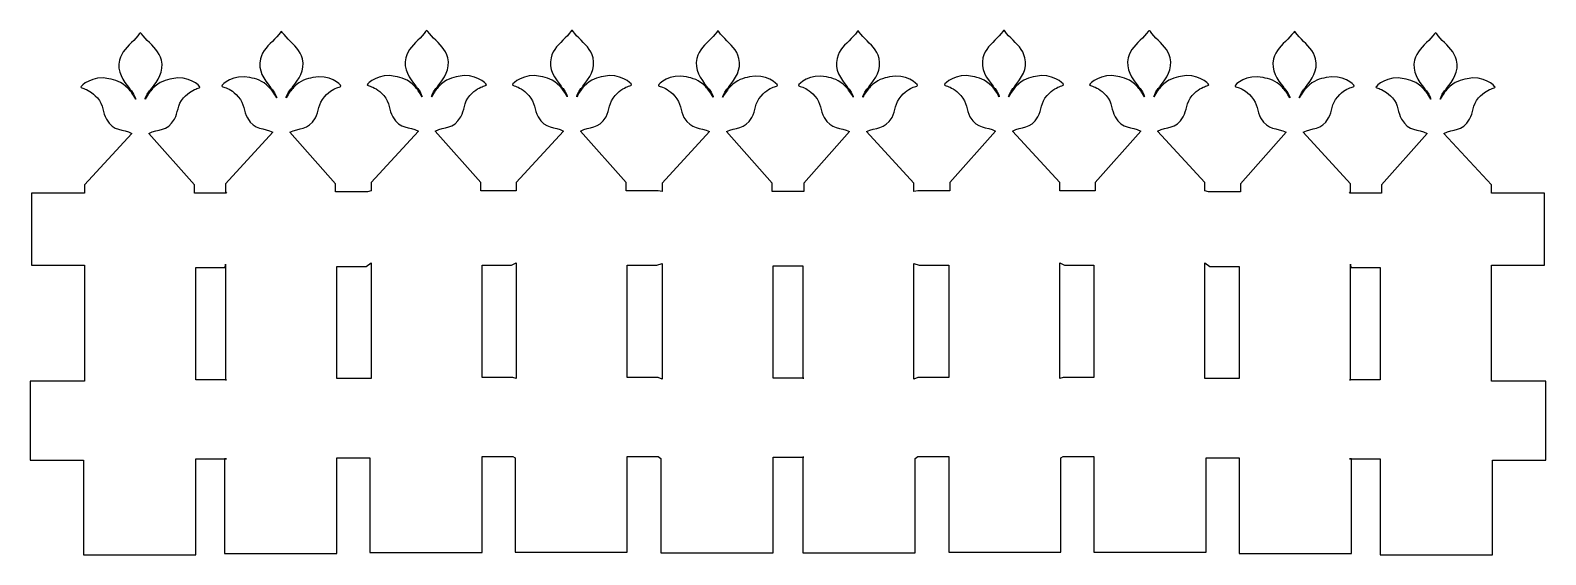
# Model space of a CAD drawing. Header units: centimetres. Extents: x -10.2 to 10.2, y -3.5 to 3.5.
import ezdxf

# ---------------------------------------------------------------- set-up
doc = ezdxf.new("R2010")
doc.units = ezdxf.units.CM
doc.header["$MEASUREMENT"] = 0
doc.layers.add('Camada 1', color=7, linetype='Continuous')

msp = doc.modelspace()

# ---------------------------------------------------------------- linework, layer by layer
at = {"layer": 'Camada 1'}
for points, knots in [([(7.58937, -2.24119), (7.58937, -2.24119), (7.58937, -3.51407), (7.58937, -3.51407), (7.58937, -3.51407), (7.58937, -3.51407), (6.07784, -3.51408), (6.07784, -3.51408), (6.07784, -3.51408), (6.07784, -3.51408), (6.07784, -2.22524), (6.07784, -2.22524), (6.07784, -2.22524), (6.07784, -2.22524), (5.66416, -2.22524), (5.66416, -2.22524), (5.66416, -2.22524), (5.66416, -2.22524), (5.63117, -2.22574), (5.63117, -2.22574), (5.63117, -2.22574), (5.63117, -2.22574), (5.63117, -3.49862), (5.63117, -3.49862), (5.63117, -3.49862), (5.63117, -3.49862), (4.11965, -3.49863), (4.11965, -3.49863), (4.11965, -3.49863), (4.11965, -3.49863), (4.11965, -2.20982), (4.11965, -2.20982), (4.11965, -2.20982), (4.11965, -2.20982), (3.70598, -2.20981), (3.70598, -2.20981), (3.70598, -2.20981), (3.70598, -2.20981), (3.67566, -2.22531), (3.67566, -2.22531), (3.67566, -2.22531), (3.67566, -2.22531), (3.67566, -3.49819), (3.67566, -3.49819), (3.67566, -3.49819), (3.67566, -3.49819), (2.16412, -3.4982), (2.16412, -3.4982), (2.16412, -3.4982), (2.16412, -3.4982), (2.16412, -2.20939), (2.16412, -2.20939), (2.16412, -2.20939), (2.16412, -2.20939), (1.75042, -2.20939), (1.75042, -2.20939), (1.75042, -2.20939), (1.75042, -2.20939), (1.7106, -2.23326), (1.7106, -2.23326), (1.7106, -2.23326), (1.7106, -2.23326), (1.7106, -3.50614), (1.7106, -3.50614), (1.7106, -3.50614), (1.7106, -3.50614), (0.19903, -3.50614), (0.19903, -3.50614), (0.19903, -3.50614), (0.19903, -3.50614), (0.19903, -2.21738), (0.19903, -2.21738), (0.19903, -2.21738), (0.19903, -2.21738), (0.21464, -2.21738), (0.21464, -2.21738), (0.21464, -2.21738), (0.21464, -2.21738), (-0.19903, -2.21738), (-0.19903, -2.21738), (-0.19903, -2.21738), (-0.19903, -2.21738), (-0.19903, -3.50619), (-0.19903, -3.50619), (-0.19903, -3.50619), (-0.19903, -3.50619), (-1.7106, -3.50619), (-1.7106, -3.50619), (-1.7106, -3.50619), (-1.7106, -3.50619), (-1.7106, -2.23331), (-1.7106, -2.23331), (-1.7106, -2.23331), (-1.7106, -2.23331), (-1.75042, -2.20944), (-1.75042, -2.20944), (-1.75042, -2.20944), (-1.75042, -2.20944), (-2.16409, -2.20944), (-2.16409, -2.20944), (-2.16409, -2.20944), (-2.16409, -2.20944), (-2.16409, -3.49825), (-2.16409, -3.49825), (-2.16409, -3.49825), (-2.16409, -3.49825), (-3.67563, -3.49825), (-3.67563, -3.49825), (-3.67563, -3.49825), (-3.67563, -3.49825), (-3.67563, -2.22537), (-3.67563, -2.22537), (-3.67563, -2.22537), (-3.67563, -2.22537), (-3.70595, -2.20987), (-3.70595, -2.20987), (-3.70595, -2.20987), (-3.70595, -2.20987), (-4.11963, -2.20987), (-4.11963, -2.20987), (-4.11963, -2.20987), (-4.11963, -2.20987), (-4.11963, -3.49868), (-4.11963, -3.49868), (-4.11963, -3.49868), (-4.11963, -3.49868), (-5.63117, -3.49868), (-5.63117, -3.49868), (-5.63117, -3.49868), (-5.63117, -3.49868), (-5.63117, -2.2258), (-5.63117, -2.2258), (-5.63117, -2.2258), (-5.63117, -2.2258), (-5.66414, -2.2253), (-5.66414, -2.2253), (-5.66414, -2.2253), (-5.66414, -2.2253), (-6.07781, -2.22529), (-6.07781, -2.22529), (-6.07781, -2.22529), (-6.07781, -2.22529), (-6.07781, -3.51413), (-6.07781, -3.51413), (-6.07781, -3.51413), (-6.07781, -3.51413), (-7.5894, -3.51413), (-7.5894, -3.51413), (-7.5894, -3.51413), (-7.5894, -3.51413), (-7.5894, -2.24119), (-7.5894, -2.24119), (-7.5894, -2.24119), (-7.5894, -2.24119), (-7.56236, -2.24161), (-7.56236, -2.24161), (-7.56236, -2.24161), (-7.56236, -2.24161), (-7.97604, -2.24162), (-7.97604, -2.24162), (-7.97604, -2.24162), (-7.97604, -2.24162), (-7.97604, -3.53043), (-7.97604, -3.53043), (-7.97604, -3.53043), (-7.97604, -3.53043), (-9.48758, -3.53043), (-9.48758, -3.53043), (-9.48758, -3.53043), (-9.48758, -3.53043), (-9.48758, -2.25757), (-9.48758, -2.25757), (-9.48758, -2.25757), (-9.48758, -2.25757), (-10.20356, -2.25757), (-10.20356, -2.25757), (-10.20356, -2.25757), (-10.20356, -2.25757), (-10.20356, -1.19154), (-10.20356, -1.19154), (-10.20356, -1.19154), (-10.20356, -1.19154), (-9.47165, -1.19154), (-9.47165, -1.19154), (-9.47165, -1.19154), (-9.47165, -1.19154), (-9.47165, 0.36778), (-9.47165, 0.36778), (-9.47165, 0.36778), (-9.47165, 0.36778), (-10.18764, 0.36778), (-10.18764, 0.36778), (-10.18764, 0.36778), (-10.18764, 0.36778), (-10.18764, 1.33838), (-10.18764, 1.33838), (-10.18764, 1.33838), (-10.18764, 1.33838), (-9.47165, 1.33838), (-9.47165, 1.33838), (-9.47165, 1.33838), (-9.47165, 1.33838), (-9.47165, 1.44974), (-9.47165, 1.44974), (-9.47165, 1.44974), (-9.47165, 1.44974), (-8.83419, 2.14329), (-8.83419, 2.14329), (-8.83419, 2.14329), (-8.95735, 2.20814), (-9.08025, 2.16237), (-9.17841, 2.33458), (-9.17841, 2.33458), (-9.23019, 2.42576), (-9.21405, 2.52407), (-9.30081, 2.6211), (-9.30081, 2.6211), (-9.37452, 2.70418), (-9.44083, 2.73199), (-9.4812, 2.7463), (-9.4812, 2.7463), (-9.50581, 2.75456), (-9.52038, 2.75797), (-9.52242, 2.76479), (-9.52242, 2.76479), (-9.52684, 2.7822), (-9.36423, 2.93079), (-9.1443, 2.87959), (-9.1443, 2.87959), (-9.0653, 2.86157), (-8.97788, 2.8457), (-8.88488, 2.74629), (-8.88488, 2.74629), (-8.85191, 2.71129), (-8.8181, 2.66586), (-8.78373, 2.60551), (-8.78373, 2.60551), (-8.78373, 2.60509), (-8.79336, 2.6547), (-8.84067, 2.71457), (-8.84067, 2.71457), (-8.84906, 2.72499), (-8.85792, 2.73539), (-8.86652, 2.74629), (-8.86652, 2.74629), (-8.95471, 2.85519), (-9.03993, 2.97677), (-9.00312, 3.12922), (-9.00312, 3.12922), (-8.97539, 3.24437), (-8.89371, 3.31374), (-8.81148, 3.39597), (-8.81148, 3.39597), (-8.77536, 3.43259), (-8.72967, 3.49029), (-8.72687, 3.49463), (-8.72687, 3.49463), (-8.72436, 3.49945), (-8.71576, 3.49931), (-8.71409, 3.49463), (-8.71409, 3.49463), (-8.71205, 3.49058), (-8.66588, 3.43259), (-8.62963, 3.39597), (-8.62963, 3.39597), (-8.54732, 3.31374), (-8.46538, 3.24436), (-8.43783, 3.12922), (-8.43783, 3.12922), (-8.40081, 2.97677), (-8.48617, 2.85522), (-8.57406, 2.74629), (-8.57406, 2.74629), (-8.58292, 2.73539), (-8.59168, 2.72496), (-8.6002, 2.71457), (-8.6002, 2.71457), (-8.64735, 2.65469), (-8.65714, 2.60509), (-8.65687, 2.60551), (-8.65687, 2.60551), (-8.62263, 2.66589), (-8.58903, 2.71129), (-8.55604, 2.74629), (-8.55604, 2.74629), (-8.46304, 2.84569), (-8.37565, 2.86157), (-8.29627, 2.87959), (-8.29627, 2.87959), (-8.07661, 2.93081), (-7.91397, 2.7822), (-7.91866, 2.76479), (-7.91866, 2.76479), (-7.92019, 2.75796), (-7.93528, 2.75452), (-7.95941, 2.7463), (-7.95941, 2.7463), (-8.00029, 2.73196), (-8.06643, 2.70415), (-8.14028, 2.6211), (-8.14028, 2.6211), (-8.2269, 2.52408), (-8.21058, 2.42576), (-8.26241, 2.33458), (-8.26241, 2.33458), (-8.3607, 2.16236), (-8.48326, 2.20814), (-8.60677, 2.14329), (-8.60677, 2.14329), (-8.60677, 2.14329), (-7.99196, 1.44974), (-7.99196, 1.44974), (-7.99196, 1.44974), (-7.99196, 1.44974), (-7.99196, 1.33838), (-7.99196, 1.33838), (-7.99196, 1.33838), (-7.99196, 1.33838), (-7.56236, 1.33838), (-7.56236, 1.33838), (-7.56236, 1.33838), (-7.56236, 1.33838), (-7.57347, 1.35473), (-7.57347, 1.35473), (-7.57347, 1.35473), (-7.57347, 1.35473), (-7.57347, 1.46609), (-7.57347, 1.46609), (-7.57347, 1.46609), (-7.57347, 1.46609), (-6.93601, 2.15964), (-6.93601, 2.15964), (-6.93601, 2.15964), (-7.05917, 2.22449), (-7.18207, 2.17872), (-7.28023, 2.35093), (-7.28023, 2.35093), (-7.33201, 2.44211), (-7.31587, 2.5404), (-7.40263, 2.63745), (-7.40263, 2.63745), (-7.47634, 2.72053), (-7.54265, 2.74831), (-7.58302, 2.76265), (-7.58302, 2.76265), (-7.6076, 2.77091), (-7.6222, 2.77432), (-7.62424, 2.78117), (-7.62424, 2.78117), (-7.62866, 2.79858), (-7.46607, 2.94717), (-7.24612, 2.89595), (-7.24612, 2.89595), (-7.16712, 2.87793), (-7.0797, 2.86206), (-6.98672, 2.76265), (-6.98672, 2.76265), (-6.95373, 2.72765), (-6.91994, 2.68222), (-6.88554, 2.62187), (-6.88554, 2.62187), (-6.88554, 2.62145), (-6.89517, 2.67106), (-6.94248, 2.73093), (-6.94248, 2.73093), (-6.95084, 2.74135), (-6.95973, 2.75175), (-6.96833, 2.76265), (-6.96833, 2.76265), (-7.05652, 2.87158), (-7.14174, 2.99313), (-7.10493, 3.14558), (-7.10493, 3.14558), (-7.0772, 3.26073), (-6.99552, 3.3301), (-6.91329, 3.41233), (-6.91329, 3.41233), (-6.87717, 3.44895), (-6.83148, 3.50665), (-6.82868, 3.51099), (-6.82868, 3.51099), (-6.82617, 3.51581), (-6.81757, 3.51567), (-6.8159, 3.51099), (-6.8159, 3.51099), (-6.81386, 3.50694), (-6.76769, 3.44895), (-6.73144, 3.41233), (-6.73144, 3.41233), (-6.64915, 3.3301), (-6.56719, 3.26072), (-6.53964, 3.14558), (-6.53964, 3.14558), (-6.50262, 2.99313), (-6.58801, 2.87158), (-6.67587, 2.76265), (-6.67587, 2.76265), (-6.68473, 2.75175), (-6.69349, 2.74135), (-6.70198, 2.73093), (-6.70198, 2.73093), (-6.74916, 2.67105), (-6.75892, 2.62145), (-6.75865, 2.62187), (-6.75865, 2.62187), (-6.72441, 2.68222), (-6.69081, 2.72765), (-6.65784, 2.76265), (-6.65784, 2.76265), (-6.56484, 2.86205), (-6.47745, 2.87793), (-6.39807, 2.89595), (-6.39807, 2.89595), (-6.17841, 2.94717), (-6.01575, 2.79856), (-6.02046, 2.78117), (-6.02046, 2.78117), (-6.02199, 2.77432), (-6.03708, 2.7709), (-6.06121, 2.76265), (-6.06121, 2.76265), (-6.10206, 2.74831), (-6.16823, 2.72053), (-6.24208, 2.63745), (-6.24208, 2.63745), (-6.3287, 2.5404), (-6.31235, 2.44211), (-6.36421, 2.35093), (-6.36421, 2.35093), (-6.4625, 2.17871), (-6.58506, 2.22449), (-6.70859, 2.15964), (-6.70859, 2.15964), (-6.70859, 2.15964), (-6.09378, 1.46609), (-6.09378, 1.46609), (-6.09378, 1.46609), (-6.09378, 1.46609), (-6.09378, 1.35473), (-6.09378, 1.35473), (-6.09378, 1.35473), (-6.09378, 1.35473), (-5.66421, 1.35473), (-5.66421, 1.35473), (-5.66421, 1.35473), (-5.66421, 1.35473), (-5.61531, 1.37016), (-5.61531, 1.37016), (-5.61531, 1.37016), (-5.61531, 1.37016), (-5.61531, 1.48152), (-5.61531, 1.48152), (-5.61531, 1.48152), (-5.61531, 1.48152), (-4.97785, 2.17507), (-4.97785, 2.17507), (-4.97785, 2.17507), (-5.10101, 2.23992), (-5.22391, 2.19415), (-5.32207, 2.36636), (-5.32207, 2.36636), (-5.37385, 2.45754), (-5.35771, 2.55583), (-5.44447, 2.65288), (-5.44447, 2.65288), (-5.51818, 2.73596), (-5.58449, 2.76377), (-5.62486, 2.77808), (-5.62486, 2.77808), (-5.64944, 2.78634), (-5.66404, 2.78975), (-5.66608, 2.7966), (-5.66608, 2.7966), (-5.6705, 2.81401), (-5.50791, 2.9626), (-5.28796, 2.91138), (-5.28796, 2.91138), (-5.20896, 2.89336), (-5.12154, 2.87751), (-5.02856, 2.77808), (-5.02856, 2.77808), (-4.99557, 2.74308), (-4.96178, 2.69767), (-4.92738, 2.6373), (-4.92738, 2.6373), (-4.92738, 2.63688), (-4.93701, 2.68649), (-4.98432, 2.74636), (-4.98432, 2.74636), (-4.99271, 2.75678), (-5.00157, 2.76718), (-5.01017, 2.77808), (-5.01017, 2.77808), (-5.09836, 2.88701), (-5.18358, 3.00856), (-5.14677, 3.16101), (-5.14677, 3.16101), (-5.11904, 3.27616), (-5.03736, 3.34553), (-4.95513, 3.42776), (-4.95513, 3.42776), (-4.91901, 3.46435), (-4.87332, 3.52206), (-4.87052, 3.52642), (-4.87052, 3.52642), (-4.86801, 3.53124), (-4.85941, 3.5311), (-4.85774, 3.52642), (-4.85774, 3.52642), (-4.8557, 3.52237), (-4.80953, 3.46438), (-4.77328, 3.42776), (-4.77328, 3.42776), (-4.69099, 3.34553), (-4.60903, 3.27615), (-4.58148, 3.16101), (-4.58148, 3.16101), (-4.54446, 3.00856), (-4.62985, 2.88701), (-4.71771, 2.77808), (-4.71771, 2.77808), (-4.72657, 2.76718), (-4.73533, 2.75678), (-4.74382, 2.74636), (-4.74382, 2.74636), (-4.791, 2.68648), (-4.80076, 2.63688), (-4.80049, 2.6373), (-4.80049, 2.6373), (-4.76625, 2.69768), (-4.73265, 2.74308), (-4.69968, 2.77808), (-4.69968, 2.77808), (-4.60668, 2.87751), (-4.51929, 2.89336), (-4.43991, 2.91138), (-4.43991, 2.91138), (-4.22025, 2.9626), (-4.05759, 2.81399), (-4.0623, 2.7966), (-4.0623, 2.7966), (-4.06383, 2.78975), (-4.07892, 2.78633), (-4.10305, 2.77808), (-4.10305, 2.77808), (-4.1439, 2.76377), (-4.21007, 2.73596), (-4.28392, 2.65288), (-4.28392, 2.65288), (-4.37054, 2.55583), (-4.35419, 2.45754), (-4.40605, 2.36636), (-4.40605, 2.36636), (-4.50434, 2.19414), (-4.6269, 2.23992), (-4.75043, 2.17507), (-4.75043, 2.17507), (-4.75043, 2.17507), (-4.13562, 1.48152), (-4.13562, 1.48152), (-4.13562, 1.48152), (-4.13562, 1.48152), (-4.13562, 1.37016), (-4.13562, 1.37016), (-4.13562, 1.37016), (-4.13562, 1.37016), (-3.70606, 1.37016), (-3.70606, 1.37016), (-3.70606, 1.37016), (-3.70606, 1.37016), (-3.65981, 1.37058), (-3.65981, 1.37058), (-3.65981, 1.37058), (-3.65981, 1.37058), (-3.65981, 1.48194), (-3.65981, 1.48194), (-3.65981, 1.48194), (-3.65981, 1.48194), (-3.02235, 2.17549), (-3.02235, 2.17549), (-3.02235, 2.17549), (-3.14551, 2.24034), (-3.26841, 2.19457), (-3.36657, 2.36678), (-3.36657, 2.36678), (-3.41835, 2.45796), (-3.40221, 2.55625), (-3.48897, 2.6533), (-3.48897, 2.6533), (-3.56268, 2.73638), (-3.62899, 2.76416), (-3.66936, 2.77847), (-3.66936, 2.77847), (-3.69397, 2.78673), (-3.70854, 2.79014), (-3.71058, 2.79699), (-3.71058, 2.79699), (-3.71497, 2.81437), (-3.55239, 2.96299), (-3.33246, 2.91177), (-3.33246, 2.91177), (-3.25346, 2.89375), (-3.16604, 2.87788), (-3.07304, 2.77845), (-3.07304, 2.77845), (-3.04007, 2.74345), (-3.00626, 2.69804), (-2.97186, 2.63769), (-2.97186, 2.63769), (-2.97186, 2.63727), (-2.98152, 2.68688), (-3.0288, 2.74675), (-3.0288, 2.74675), (-3.03719, 2.75717), (-3.04605, 2.76757), (-3.05465, 2.77847), (-3.05465, 2.77847), (-3.14284, 2.8874), (-3.22806, 3.00895), (-3.19125, 3.16143), (-3.19125, 3.16143), (-3.1635, 3.27658), (-3.08184, 3.34595), (-2.99961, 3.42818), (-2.99961, 3.42818), (-2.96349, 3.4648), (-2.9178, 3.5225), (-2.915, 3.52684), (-2.915, 3.52684), (-2.91249, 3.53166), (-2.90391, 3.53152), (-2.90222, 3.52684), (-2.90222, 3.52684), (-2.90018, 3.52279), (-2.85401, 3.4648), (-2.81776, 3.42818), (-2.81776, 3.42818), (-2.73545, 3.34595), (-2.65351, 3.27657), (-2.62596, 3.16143), (-2.62596, 3.16143), (-2.58894, 3.00898), (-2.6743, 2.88743), (-2.76219, 2.77847), (-2.76219, 2.77847), (-2.77105, 2.76757), (-2.77981, 2.75717), (-2.78833, 2.74675), (-2.78833, 2.74675), (-2.83548, 2.68687), (-2.84527, 2.63727), (-2.845, 2.63769), (-2.845, 2.63769), (-2.81076, 2.69804), (-2.77716, 2.74347), (-2.74417, 2.77845), (-2.74417, 2.77845), (-2.65117, 2.87788), (-2.56378, 2.89373), (-2.4844, 2.91177), (-2.4844, 2.91177), (-2.26474, 2.96299), (-2.1021, 2.81438), (-2.10679, 2.79699), (-2.10679, 2.79699), (-2.10832, 2.79014), (-2.12341, 2.78672), (-2.14754, 2.77847), (-2.14754, 2.77847), (-2.18842, 2.76416), (-2.25456, 2.73635), (-2.32841, 2.6533), (-2.32841, 2.6533), (-2.41503, 2.55625), (-2.39871, 2.45796), (-2.45054, 2.36678), (-2.45054, 2.36678), (-2.54883, 2.19456), (-2.67139, 2.24031), (-2.79492, 2.17549), (-2.79492, 2.17549), (-2.79492, 2.17549), (-2.18011, 1.48194), (-2.18011, 1.48194), (-2.18011, 1.48194), (-2.18011, 1.48194), (-2.18011, 1.37058), (-2.18011, 1.37058), (-2.18011, 1.37058), (-2.18011, 1.37058), (-1.75052, 1.37058), (-1.75052, 1.37058), (-1.75052, 1.37058), (-1.75052, 1.37058), (-1.69477, 1.36262), (-1.69477, 1.36262), (-1.69477, 1.36262), (-1.69477, 1.36262), (-1.69477, 1.47398), (-1.69477, 1.47398), (-1.69477, 1.47398), (-1.69477, 1.47398), (-1.05731, 2.16753), (-1.05731, 2.16753), (-1.05731, 2.16753), (-1.18047, 2.23238), (-1.30337, 2.18661), (-1.40153, 2.35882), (-1.40153, 2.35882), (-1.45331, 2.45), (-1.43717, 2.54829), (-1.52393, 2.64534), (-1.52393, 2.64534), (-1.59764, 2.72842), (-1.66395, 2.7562), (-1.70432, 2.77054), (-1.70432, 2.77054), (-1.72893, 2.7788), (-1.7435, 2.78221), (-1.74554, 2.78906), (-1.74554, 2.78906), (-1.74996, 2.80647), (-1.58735, 2.95506), (-1.36742, 2.90384), (-1.36742, 2.90384), (-1.28842, 2.88582), (-1.201, 2.86997), (-1.108, 2.77054), (-1.108, 2.77054), (-1.07503, 2.73554), (-1.04122, 2.69013), (-1.00685, 2.62976), (-1.00685, 2.62976), (-1.00685, 2.62934), (-1.01648, 2.67895), (-1.06379, 2.73882), (-1.06379, 2.73882), (-1.07218, 2.74924), (-1.08104, 2.75964), (-1.08964, 2.77054), (-1.08964, 2.77054), (-1.17783, 2.87947), (-1.26305, 3.00102), (-1.22624, 3.15347), (-1.22624, 3.15347), (-1.19851, 3.26862), (-1.11683, 3.33799), (-1.0346, 3.42022), (-1.0346, 3.42022), (-0.99848, 3.45684), (-0.95279, 3.51454), (-0.94999, 3.51888), (-0.94999, 3.51888), (-0.94748, 3.52372), (-0.9389, 3.52356), (-0.93721, 3.51888), (-0.93721, 3.51888), (-0.93517, 3.51483), (-0.889, 3.45684), (-0.85275, 3.42022), (-0.85275, 3.42022), (-0.77044, 3.33799), (-0.6885, 3.26861), (-0.66095, 3.15347), (-0.66095, 3.15347), (-0.62393, 3.00102), (-0.70929, 2.87947), (-0.79718, 2.77054), (-0.79718, 2.77054), (-0.80604, 2.75964), (-0.8148, 2.74924), (-0.82332, 2.73882), (-0.82332, 2.73882), (-0.87047, 2.67894), (-0.88026, 2.62934), (-0.87999, 2.62976), (-0.87999, 2.62976), (-0.84575, 2.69014), (-0.81215, 2.73554), (-0.77916, 2.77054), (-0.77916, 2.77054), (-0.68616, 2.86997), (-0.59877, 2.88582), (-0.51942, 2.90384), (-0.51942, 2.90384), (-0.29974, 2.95506), (-0.13712, 2.80645), (-0.14178, 2.78906), (-0.14178, 2.78906), (-0.14334, 2.78221), (-0.15842, 2.77879), (-0.18253, 2.77054), (-0.18253, 2.77054), (-0.22341, 2.7562), (-0.28958, 2.72842), (-0.36343, 2.64534), (-0.36343, 2.64534), (-0.45003, 2.54829), (-0.4337, 2.45), (-0.48554, 2.35882), (-0.48554, 2.35882), (-0.58383, 2.1866), (-0.70639, 2.23238), (-0.82992, 2.16753), (-0.82992, 2.16753), (-0.82992, 2.16753), (-0.21511, 1.47398), (-0.21511, 1.47398), (-0.21511, 1.47398), (-0.21511, 1.47398), (-0.21511, 1.36262), (-0.21511, 1.36262), (-0.21511, 1.36262), (-0.21511, 1.36262), (0.21448, 1.36262), (0.21448, 1.36262), (0.21448, 1.36262), (0.21448, 1.36262), (0.21483, 1.36262), (0.21483, 1.36262), (0.21483, 1.36262), (0.21483, 1.36262), (0.21483, 1.47398), (0.21483, 1.47398), (0.21483, 1.47398), (0.21483, 1.47398), (0.82964, 2.16753), (0.82964, 2.16753), (0.82964, 2.16753), (0.70613, 2.23238), (0.58355, 2.18661), (0.48526, 2.35882), (0.48526, 2.35882), (0.43343, 2.45), (0.44975, 2.54829), (0.36315, 2.64534), (0.36315, 2.64534), (0.2893, 2.72842), (0.22313, 2.7562), (0.18225, 2.77054), (0.18225, 2.77054), (0.15815, 2.7788), (0.14307, 2.78221), (0.1415, 2.78906), (0.1415, 2.78906), (0.13684, 2.80647), (0.29948, 2.95506), (0.51914, 2.90384), (0.51914, 2.90384), (0.59852, 2.88582), (0.68591, 2.86997), (0.77888, 2.77054), (0.77888, 2.77054), (0.81187, 2.73554), (0.84548, 2.69013), (0.87971, 2.62976), (0.87971, 2.62976), (0.88, 2.62934), (0.87021, 2.67895), (0.82304, 2.73882), (0.82304, 2.73882), (0.81452, 2.74924), (0.80579, 2.75964), (0.7969, 2.77054), (0.7969, 2.77054), (0.70903, 2.87947), (0.62365, 3.00102), (0.66069, 3.15347), (0.66069, 3.15347), (0.68823, 3.26862), (0.77017, 3.33799), (0.85246, 3.42022), (0.85246, 3.42022), (0.88873, 3.45684), (0.9349, 3.51484), (0.93694, 3.51888), (0.93694, 3.51888), (0.93861, 3.52356), (0.94721, 3.52372), (0.94969, 3.51888), (0.94969, 3.51888), (0.95247, 3.51454), (0.99819, 3.45684), (1.0343, 3.42022), (1.0343, 3.42022), (1.11653, 3.33799), (1.19818, 3.26861), (1.22594, 3.15347), (1.22594, 3.15347), (1.26277, 3.00102), (1.17752, 2.87947), (1.08936, 2.77054), (1.08936, 2.77054), (1.08076, 2.75964), (1.0719, 2.74924), (1.06348, 2.73882), (1.06348, 2.73882), (1.01617, 2.67894), (1.00657, 2.62934), (1.00657, 2.62976), (1.00657, 2.62976), (1.04094, 2.69014), (1.07473, 2.73554), (1.10769, 2.77054), (1.10769, 2.77054), (1.20072, 2.86997), (1.28808, 2.88582), (1.36711, 2.90384), (1.36711, 2.90384), (1.58706, 2.95506), (1.74964, 2.80645), (1.74523, 2.78906), (1.74523, 2.78906), (1.74322, 2.78221), (1.72861, 2.77879), (1.70401, 2.77054), (1.70401, 2.77054), (1.66363, 2.7562), (1.59733, 2.72842), (1.52362, 2.64534), (1.52362, 2.64534), (1.43686, 2.54829), (1.453, 2.45), (1.40122, 2.35882), (1.40122, 2.35882), (1.30306, 2.1866), (1.18016, 2.23238), (1.057, 2.16753), (1.057, 2.16753), (1.057, 2.16753), (1.69446, 1.47398), (1.69446, 1.47398), (1.69446, 1.47398), (1.69446, 1.47398), (1.69446, 1.36262), (1.69446, 1.36262), (1.69446, 1.36262), (1.69446, 1.36262), (1.75018, 1.37058), (1.75018, 1.37058), (1.75018, 1.37058), (1.75018, 1.37058), (2.17981, 1.37058), (2.17981, 1.37058), (2.17981, 1.37058), (2.17981, 1.37058), (2.17981, 1.48194), (2.17981, 1.48194), (2.17981, 1.48194), (2.17981, 1.48194), (2.79462, 2.17549), (2.79462, 2.17549), (2.79462, 2.17549), (2.67109, 2.24034), (2.54856, 2.19457), (2.45024, 2.36678), (2.45024, 2.36678), (2.39841, 2.45796), (2.41476, 2.55625), (2.32813, 2.6533), (2.32813, 2.6533), (2.25428, 2.73638), (2.18811, 2.76416), (2.14723, 2.77847), (2.14723, 2.77847), (2.12313, 2.78673), (2.10805, 2.79014), (2.10651, 2.79699), (2.10651, 2.79699), (2.10183, 2.81437), (2.26447, 2.96299), (2.48412, 2.91177), (2.48412, 2.91177), (2.56347, 2.89375), (2.65089, 2.87788), (2.74386, 2.77845), (2.74386, 2.77845), (2.77683, 2.74345), (2.81046, 2.69804), (2.84469, 2.63769), (2.84469, 2.63769), (2.84498, 2.63727), (2.83519, 2.68688), (2.78802, 2.74675), (2.78802, 2.74675), (2.7795, 2.75717), (2.77077, 2.76757), (2.76191, 2.77847), (2.76191, 2.77847), (2.67402, 2.8874), (2.58863, 3.00895), (2.62568, 3.16143), (2.62568, 3.16143), (2.6532, 3.27658), (2.73516, 3.34595), (2.81745, 3.42818), (2.81745, 3.42818), (2.85372, 3.4648), (2.89989, 3.52277), (2.90191, 3.52684), (2.90191, 3.52684), (2.90358, 3.53152), (2.9122, 3.53166), (2.91469, 3.52684), (2.91469, 3.52684), (2.91747, 3.5225), (2.96319, 3.4648), (2.9993, 3.42818), (2.9993, 3.42818), (3.08151, 3.34595), (3.16318, 3.27657), (3.19094, 3.16143), (3.19094, 3.16143), (3.22777, 3.00898), (3.14252, 2.88743), (3.05436, 2.77847), (3.05436, 2.77847), (3.04576, 2.76757), (3.0369, 2.75717), (3.02848, 2.74675), (3.02848, 2.74675), (2.98117, 2.68687), (2.97154, 2.63727), (2.97154, 2.63769), (2.97154, 2.63769), (3.00594, 2.69804), (3.03972, 2.74347), (3.07272, 2.77845), (3.07272, 2.77845), (3.16572, 2.87788), (3.25309, 2.89373), (3.33212, 2.91177), (3.33212, 2.91177), (3.55207, 2.96299), (3.71465, 2.81438), (3.71024, 2.79699), (3.71024, 2.79699), (3.70823, 2.79014), (3.69362, 2.78672), (3.66902, 2.77847), (3.66902, 2.77847), (3.62864, 2.76416), (3.56234, 2.73635), (3.48863, 2.6533), (3.48863, 2.6533), (3.40187, 2.55625), (3.41801, 2.45796), (3.36623, 2.36678), (3.36623, 2.36678), (3.26807, 2.19456), (3.1452, 2.24031), (3.02201, 2.17549), (3.02201, 2.17549), (3.02201, 2.17549), (3.65947, 1.48194), (3.65947, 1.48194), (3.65947, 1.48194), (3.65947, 1.48194), (3.65947, 1.37058), (3.65947, 1.37058), (3.65947, 1.37058), (3.65947, 1.37058), (3.70572, 1.37016), (3.70572, 1.37016), (3.70572, 1.37016), (3.70572, 1.37016), (4.13529, 1.37016), (4.13529, 1.37016), (4.13529, 1.37016), (4.13529, 1.37016), (4.13529, 1.48152), (4.13529, 1.48152), (4.13529, 1.48152), (4.13529, 1.48152), (4.7501, 2.17507), (4.7501, 2.17507), (4.7501, 2.17507), (4.62659, 2.23992), (4.50404, 2.19415), (4.40572, 2.36636), (4.40572, 2.36636), (4.35389, 2.45754), (4.37024, 2.55583), (4.28361, 2.65288), (4.28361, 2.65288), (4.20976, 2.73596), (4.14359, 2.76377), (4.10271, 2.77808), (4.10271, 2.77808), (4.07861, 2.78634), (4.06353, 2.78975), (4.06199, 2.7966), (4.06199, 2.7966), (4.05731, 2.81401), (4.21997, 2.9626), (4.4396, 2.91138), (4.4396, 2.91138), (4.51898, 2.89336), (4.60637, 2.87751), (4.69934, 2.77808), (4.69934, 2.77808), (4.73233, 2.74308), (4.76594, 2.69767), (4.80017, 2.6373), (4.80017, 2.6373), (4.80046, 2.63688), (4.79067, 2.68649), (4.7435, 2.74636), (4.7435, 2.74636), (4.73498, 2.75678), (4.72625, 2.76718), (4.71739, 2.77808), (4.71739, 2.77808), (4.6295, 2.88701), (4.54411, 3.00856), (4.58116, 3.16101), (4.58116, 3.16101), (4.6087, 3.27616), (4.69064, 3.34553), (4.77296, 3.42776), (4.77296, 3.42776), (4.80921, 3.46435), (4.85538, 3.52235), (4.85742, 3.52642), (4.85742, 3.52642), (4.85909, 3.5311), (4.86769, 3.53124), (4.87017, 3.52642), (4.87017, 3.52642), (4.87297, 3.52208), (4.91867, 3.46438), (4.95478, 3.42776), (4.95478, 3.42776), (5.03701, 3.34553), (5.11866, 3.27615), (5.14642, 3.16101), (5.14642, 3.16101), (5.18325, 3.00856), (5.098, 2.88701), (5.00984, 2.77808), (5.00984, 2.77808), (5.00124, 2.76718), (4.99238, 2.75678), (4.98396, 2.74636), (4.98396, 2.74636), (4.93668, 2.68648), (4.92705, 2.63688), (4.92705, 2.6373), (4.92705, 2.6373), (4.96142, 2.69768), (4.99523, 2.74308), (5.0282, 2.77808), (5.0282, 2.77808), (5.1212, 2.87751), (5.20859, 2.89336), (5.28762, 2.91138), (5.28762, 2.91138), (5.50757, 2.9626), (5.67013, 2.81399), (5.66574, 2.7966), (5.66574, 2.7966), (5.6637, 2.78975), (5.6491, 2.78633), (5.62449, 2.77808), (5.62449, 2.77808), (5.58411, 2.76377), (5.51781, 2.73596), (5.44412, 2.65288), (5.44412, 2.65288), (5.35734, 2.55583), (5.37348, 2.45754), (5.3217, 2.36636), (5.3217, 2.36636), (5.22354, 2.19414), (5.10067, 2.23992), (4.97748, 2.17507), (4.97748, 2.17507), (4.97748, 2.17507), (5.61494, 1.48152), (5.61494, 1.48152), (5.61494, 1.48152), (5.61494, 1.48152), (5.61494, 1.37016), (5.61494, 1.37016), (5.61494, 1.37016), (5.61494, 1.37016), (5.66386, 1.35473), (5.66386, 1.35473), (5.66386, 1.35473), (5.66386, 1.35473), (6.09345, 1.35473), (6.09345, 1.35473), (6.09345, 1.35473), (6.09345, 1.35473), (6.09345, 1.46609), (6.09345, 1.46609), (6.09345, 1.46609), (6.09345, 1.46609), (6.70826, 2.15964), (6.70826, 2.15964), (6.70826, 2.15964), (6.58475, 2.22449), (6.4622, 2.17872), (6.3639, 2.35093), (6.3639, 2.35093), (6.31204, 2.44211), (6.32839, 2.5404), (6.24177, 2.63745), (6.24177, 2.63745), (6.16792, 2.72053), (6.10175, 2.74831), (6.06087, 2.76265), (6.06087, 2.76265), (6.03677, 2.77091), (6.02169, 2.77432), (6.02015, 2.78117), (6.02015, 2.78117), (6.01547, 2.79858), (6.17813, 2.94717), (6.39776, 2.89595), (6.39776, 2.89595), (6.47714, 2.87793), (6.56453, 2.86206), (6.6575, 2.76265), (6.6575, 2.76265), (6.69049, 2.72765), (6.7241, 2.68222), (6.75833, 2.62187), (6.75833, 2.62187), (6.75862, 2.62145), (6.74883, 2.67106), (6.70166, 2.73093), (6.70166, 2.73093), (6.69314, 2.74135), (6.68441, 2.75175), (6.67555, 2.76265), (6.67555, 2.76265), (6.58766, 2.87158), (6.50227, 2.99313), (6.53932, 3.14558), (6.53932, 3.14558), (6.56684, 3.26073), (6.6488, 3.3301), (6.73112, 3.41233), (6.73112, 3.41233), (6.76737, 3.44895), (6.81354, 3.50695), (6.81558, 3.51099), (6.81558, 3.51099), (6.81725, 3.51567), (6.82585, 3.51581), (6.82836, 3.51099), (6.82836, 3.51099), (6.83114, 3.50665), (6.87683, 3.44895), (6.91295, 3.41233), (6.91295, 3.41233), (6.99518, 3.3301), (7.07686, 3.26072), (7.10459, 3.14558), (7.10459, 3.14558), (7.14142, 2.99313), (7.05617, 2.87158), (6.96801, 2.76265), (6.96801, 2.76265), (6.95941, 2.75175), (6.95055, 2.74135), (6.94213, 2.73093), (6.94213, 2.73093), (6.89485, 2.67105), (6.88522, 2.62145), (6.88522, 2.62187), (6.88522, 2.62187), (6.91959, 2.68222), (6.9534, 2.72765), (6.98637, 2.76265), (6.98637, 2.76265), (7.07937, 2.86205), (7.16676, 2.87793), (7.24579, 2.89595), (7.24579, 2.89595), (7.46574, 2.94717), (7.6283, 2.79856), (7.62391, 2.78117), (7.62391, 2.78117), (7.62187, 2.77432), (7.60727, 2.7709), (7.58266, 2.76265), (7.58266, 2.76265), (7.54228, 2.74831), (7.47598, 2.72053), (7.40229, 2.63745), (7.40229, 2.63745), (7.31551, 2.5404), (7.33165, 2.44211), (7.27987, 2.35093), (7.27987, 2.35093), (7.18171, 2.17871), (7.05884, 2.22449), (6.93565, 2.15964), (6.93565, 2.15964), (6.93565, 2.15964), (7.57311, 1.46609), (7.57311, 1.46609), (7.57311, 1.46609), (7.57311, 1.46609), (7.57311, 1.35473), (7.57311, 1.35473), (7.57311, 1.35473), (7.57311, 1.35473), (7.562, 1.33838), (7.562, 1.33838), (7.562, 1.33838), (7.562, 1.33838), (7.99159, 1.33838), (7.99159, 1.33838), (7.99159, 1.33838), (7.99159, 1.33838), (7.99159, 1.44974), (7.99159, 1.44974), (7.99159, 1.44974), (7.99159, 1.44974), (8.6064, 2.14329), (8.6064, 2.14329), (8.6064, 2.14329), (8.48287, 2.20814), (8.36031, 2.16237), (8.26202, 2.33458), (8.26202, 2.33458), (8.21016, 2.42576), (8.22651, 2.52407), (8.13989, 2.6211), (8.13989, 2.6211), (8.06604, 2.70418), (7.99987, 2.73199), (7.95902, 2.7463), (7.95902, 2.7463), (7.93492, 2.75456), (7.91984, 2.75797), (7.91827, 2.76479), (7.91827, 2.76479), (7.91359, 2.7822), (8.07625, 2.93079), (8.29588, 2.87959), (8.29588, 2.87959), (8.37526, 2.86157), (8.46267, 2.8457), (8.55565, 2.74629), (8.55565, 2.74629), (8.58862, 2.71129), (8.62222, 2.66586), (8.65646, 2.60551), (8.65646, 2.60551), (8.65675, 2.60509), (8.64699, 2.6547), (8.59981, 2.71457), (8.59981, 2.71457), (8.59129, 2.72499), (8.58256, 2.73539), (8.57367, 2.74629), (8.57367, 2.74629), (8.4858, 2.85519), (8.40039, 2.97677), (8.43744, 3.12922), (8.43744, 3.12922), (8.46498, 3.24437), (8.54695, 3.31374), (8.62924, 3.39597), (8.62924, 3.39597), (8.66549, 3.43259), (8.71168, 3.49056), (8.7137, 3.49463), (8.7137, 3.49463), (8.71537, 3.49931), (8.72397, 3.49945), (8.72648, 3.49463), (8.72648, 3.49463), (8.72926, 3.49029), (8.77495, 3.43259), (8.81107, 3.39597), (8.81107, 3.39597), (8.8933, 3.31374), (8.97498, 3.24436), (9.00271, 3.12922), (9.00271, 3.12922), (9.03954, 2.97677), (8.95429, 2.85522), (8.86613, 2.74629), (8.86613, 2.74629), (8.85753, 2.73539), (8.84867, 2.72496), (8.84028, 2.71457), (8.84028, 2.71457), (8.79297, 2.65469), (8.78334, 2.60509), (8.78334, 2.60551), (8.78334, 2.60551), (8.81771, 2.66589), (8.85152, 2.71129), (8.88449, 2.74629), (8.88449, 2.74629), (8.97749, 2.84569), (9.06488, 2.86157), (9.14391, 2.87959), (9.14391, 2.87959), (9.36386, 2.93081), (9.52642, 2.7822), (9.52203, 2.76479), (9.52203, 2.76479), (9.52002, 2.75796), (9.50539, 2.75452), (9.48081, 2.7463), (9.48081, 2.7463), (9.44043, 2.73196), (9.37413, 2.70415), (9.30042, 2.6211), (9.30042, 2.6211), (9.21366, 2.52408), (9.22978, 2.42576), (9.17802, 2.33458), (9.17802, 2.33458), (9.07983, 2.16236), (8.95696, 2.20814), (8.83377, 2.14329), (8.83377, 2.14329), (8.83377, 2.14329), (9.47165, 1.44974), (9.47165, 1.44974), (9.47165, 1.44974), (9.47165, 1.44974), (9.47165, 1.33838), (9.47165, 1.33838), (9.47165, 1.33838), (9.47165, 1.33838), (10.18764, 1.33838), (10.18764, 1.33838), (10.18764, 1.33838), (10.18764, 1.33838), (10.18764, 0.36778), (10.18764, 0.36778), (10.18764, 0.36778), (10.18764, 0.36778), (9.47165, 0.36778), (9.47165, 0.36778), (9.47165, 0.36778), (9.47165, 0.36778), (9.47165, -1.19154), (9.47165, -1.19154), (9.47165, -1.19154), (9.47165, -1.19154), (10.20356, -1.19154), (10.20356, -1.19154), (10.20356, -1.19154), (10.20356, -1.19154), (10.20356, -2.25757), (10.20356, -2.25757), (10.20356, -2.25757), (10.20356, -2.25757), (9.48757, -2.25757), (9.48757, -2.25757), (9.48757, -2.25757), (9.48757, -2.25757), (9.48757, -3.53043), (9.48757, -3.53043), (9.48757, -3.53043), (9.48757, -3.53043), (7.97601, -3.53043), (7.97601, -3.53043), (7.97601, -3.53043), (7.97601, -3.53043), (7.97601, -2.24162), (7.97601, -2.24162), (7.97601, -2.24162), (7.97601, -2.24162), (7.56233, -2.24162), (7.56233, -2.24162), (7.56233, -2.24162), (7.56233, -2.24162), (7.58937, -2.24119), (7.58937, -2.24119)], [0, 0, 0, 0, 0.00269542, 0.00269542, 0.00269542, 0.00269542, 0.00539084, 0.00539084, 0.00539084, 0.00539084, 0.00808625, 0.00808625, 0.00808625, 0.00808625, 0.01078167, 0.01078167, 0.01078167, 0.01078167, 0.01347709, 0.01347709, 0.01347709, 0.01347709, 0.01617251, 0.01617251, 0.01617251, 0.01617251, 0.01886792, 0.01886792, 0.01886792, 0.01886792, 0.02156334, 0.02156334, 0.02156334, 0.02156334, 0.02425876, 0.02425876, 0.02425876, 0.02425876, 0.02695418, 0.02695418, 0.02695418, 0.02695418, 0.0296496, 0.0296496, 0.0296496, 0.0296496, 0.03234501, 0.03234501, 0.03234501, 0.03234501, 0.03504043, 0.03504043, 0.03504043, 0.03504043, 0.03773585, 0.03773585, 0.03773585, 0.03773585, 0.04043127, 0.04043127, 0.04043127, 0.04043127, 0.04312668, 0.04312668, 0.04312668, 0.04312668, 0.0458221, 0.0458221, 0.0458221, 0.0458221, 0.04851752, 0.04851752, 0.04851752, 0.04851752, 0.05121294, 0.05121294, 0.05121294, 0.05121294, 0.05390836, 0.05390836, 0.05390836, 0.05390836, 0.05660377, 0.05660377, 0.05660377, 0.05660377, 0.05929919, 0.05929919, 0.05929919, 0.05929919, 0.06199461, 0.06199461, 0.06199461, 0.06199461, 0.06469003, 0.06469003, 0.06469003, 0.06469003, 0.06738544, 0.06738544, 0.06738544, 0.06738544, 0.07008086, 0.07008086, 0.07008086, 0.07008086, 0.07277628, 0.07277628, 0.07277628, 0.07277628, 0.0754717, 0.0754717, 0.0754717, 0.0754717, 0.07816712, 0.07816712, 0.07816712, 0.07816712, 0.08086253, 0.08086253, 0.08086253, 0.08086253, 0.08355795, 0.08355795, 0.08355795, 0.08355795, 0.08625337, 0.08625337, 0.08625337, 0.08625337, 0.08894879, 0.08894879, 0.08894879, 0.08894879, 0.0916442, 0.0916442, 0.0916442, 0.0916442, 0.09433962, 0.09433962, 0.09433962, 0.09433962, 0.09703504, 0.09703504, 0.09703504, 0.09703504, 0.09973046, 0.09973046, 0.09973046, 0.09973046, 0.10242588, 0.10242588, 0.10242588, 0.10242588, 0.10512129, 0.10512129, 0.10512129, 0.10512129, 0.10781671, 0.10781671, 0.10781671, 0.10781671, 0.11051213, 0.11051213, 0.11051213, 0.11051213, 0.11320755, 0.11320755, 0.11320755, 0.11320755, 0.11590296, 0.11590296, 0.11590296, 0.11590296, 0.11859838, 0.11859838, 0.11859838, 0.11859838, 0.1212938, 0.1212938, 0.1212938, 0.1212938, 0.12398922, 0.12398922, 0.12398922, 0.12398922, 0.12668464, 0.12668464, 0.12668464, 0.12668464, 0.12938005, 0.12938005, 0.12938005, 0.12938005, 0.13207547, 0.13207547, 0.13207547, 0.13207547, 0.13477089, 0.13477089, 0.13477089, 0.13477089, 0.13746631, 0.13746631, 0.13746631, 0.13746631, 0.14016173, 0.14016173, 0.14016173, 0.14016173, 0.14285714, 0.14285714, 0.14285714, 0.14285714, 0.14555256, 0.14555256, 0.14555256, 0.14555256, 0.14824798, 0.14824798, 0.14824798, 0.14824798, 0.1509434, 0.1509434, 0.1509434, 0.1509434, 0.15363881, 0.15363881, 0.15363881, 0.15363881, 0.15633423, 0.15633423, 0.15633423, 0.15633423, 0.15902965, 0.15902965, 0.15902965, 0.15902965, 0.16172507, 0.16172507, 0.16172507, 0.16172507, 0.16442049, 0.16442049, 0.16442049, 0.16442049, 0.1671159, 0.1671159, 0.1671159, 0.1671159, 0.16981132, 0.16981132, 0.16981132, 0.16981132, 0.17250674, 0.17250674, 0.17250674, 0.17250674, 0.17520216, 0.17520216, 0.17520216, 0.17520216, 0.17789757, 0.17789757, 0.17789757, 0.17789757, 0.18059299, 0.18059299, 0.18059299, 0.18059299, 0.18328841, 0.18328841, 0.18328841, 0.18328841, 0.18598383, 0.18598383, 0.18598383, 0.18598383, 0.18867925, 0.18867925, 0.18867925, 0.18867925, 0.19137466, 0.19137466, 0.19137466, 0.19137466, 0.19407008, 0.19407008, 0.19407008, 0.19407008, 0.1967655, 0.1967655, 0.1967655, 0.1967655, 0.19946092, 0.19946092, 0.19946092, 0.19946092, 0.20215633, 0.20215633, 0.20215633, 0.20215633, 0.20485175, 0.20485175, 0.20485175, 0.20485175, 0.20754717, 0.20754717, 0.20754717, 0.20754717, 0.21024259, 0.21024259, 0.21024259, 0.21024259, 0.21293801, 0.21293801, 0.21293801, 0.21293801, 0.21563342, 0.21563342, 0.21563342, 0.21563342, 0.21832884, 0.21832884, 0.21832884, 0.21832884, 0.22102426, 0.22102426, 0.22102426, 0.22102426, 0.22371968, 0.22371968, 0.22371968, 0.22371968, 0.22641509, 0.22641509, 0.22641509, 0.22641509, 0.22911051, 0.22911051, 0.22911051, 0.22911051, 0.23180593, 0.23180593, 0.23180593, 0.23180593, 0.23450135, 0.23450135, 0.23450135, 0.23450135, 0.23719677, 0.23719677, 0.23719677, 0.23719677, 0.23989218, 0.23989218, 0.23989218, 0.23989218, 0.2425876, 0.2425876, 0.2425876, 0.2425876, 0.24528302, 0.24528302, 0.24528302, 0.24528302, 0.24797844, 0.24797844, 0.24797844, 0.24797844, 0.25067385, 0.25067385, 0.25067385, 0.25067385, 0.25336927, 0.25336927, 0.25336927, 0.25336927, 0.25606469, 0.25606469, 0.25606469, 0.25606469, 0.25876011, 0.25876011, 0.25876011, 0.25876011, 0.26145553, 0.26145553, 0.26145553, 0.26145553, 0.26415094, 0.26415094, 0.26415094, 0.26415094, 0.26684636, 0.26684636, 0.26684636, 0.26684636, 0.26954178, 0.26954178, 0.26954178, 0.26954178, 0.2722372, 0.2722372, 0.2722372, 0.2722372, 0.27493261, 0.27493261, 0.27493261, 0.27493261, 0.27762803, 0.27762803, 0.27762803, 0.27762803, 0.28032345, 0.28032345, 0.28032345, 0.28032345, 0.28301887, 0.28301887, 0.28301887, 0.28301887, 0.28571429, 0.28571429, 0.28571429, 0.28571429, 0.2884097, 0.2884097, 0.2884097, 0.2884097, 0.29110512, 0.29110512, 0.29110512, 0.29110512, 0.29380054, 0.29380054, 0.29380054, 0.29380054, 0.29649596, 0.29649596, 0.29649596, 0.29649596, 0.29919137, 0.29919137, 0.29919137, 0.29919137, 0.30188679, 0.30188679, 0.30188679, 0.30188679, 0.30458221, 0.30458221, 0.30458221, 0.30458221, 0.30727763, 0.30727763, 0.30727763, 0.30727763, 0.30997305, 0.30997305, 0.30997305, 0.30997305, 0.31266846, 0.31266846, 0.31266846, 0.31266846, 0.31536388, 0.31536388, 0.31536388, 0.31536388, 0.3180593, 0.3180593, 0.3180593, 0.3180593, 0.32075472, 0.32075472, 0.32075472, 0.32075472, 0.32345013, 0.32345013, 0.32345013, 0.32345013, 0.32614555, 0.32614555, 0.32614555, 0.32614555, 0.32884097, 0.32884097, 0.32884097, 0.32884097, 0.33153639, 0.33153639, 0.33153639, 0.33153639, 0.33423181, 0.33423181, 0.33423181, 0.33423181, 0.33692722, 0.33692722, 0.33692722, 0.33692722, 0.33962264, 0.33962264, 0.33962264, 0.33962264, 0.34231806, 0.34231806, 0.34231806, 0.34231806, 0.34501348, 0.34501348, 0.34501348, 0.34501348, 0.34770889, 0.34770889, 0.34770889, 0.34770889, 0.35040431, 0.35040431, 0.35040431, 0.35040431, 0.35309973, 0.35309973, 0.35309973, 0.35309973, 0.35579515, 0.35579515, 0.35579515, 0.35579515, 0.35849057, 0.35849057, 0.35849057, 0.35849057, 0.36118598, 0.36118598, 0.36118598, 0.36118598, 0.3638814, 0.3638814, 0.3638814, 0.3638814, 0.36657682, 0.36657682, 0.36657682, 0.36657682, 0.36927224, 0.36927224, 0.36927224, 0.36927224, 0.37196765, 0.37196765, 0.37196765, 0.37196765, 0.37466307, 0.37466307, 0.37466307, 0.37466307, 0.37735849, 0.37735849, 0.37735849, 0.37735849, 0.38005391, 0.38005391, 0.38005391, 0.38005391, 0.38274933, 0.38274933, 0.38274933, 0.38274933, 0.38544474, 0.38544474, 0.38544474, 0.38544474, 0.38814016, 0.38814016, 0.38814016, 0.38814016, 0.39083558, 0.39083558, 0.39083558, 0.39083558, 0.393531, 0.393531, 0.393531, 0.393531, 0.39622642, 0.39622642, 0.39622642, 0.39622642, 0.39892183, 0.39892183, 0.39892183, 0.39892183, 0.40161725, 0.40161725, 0.40161725, 0.40161725, 0.40431267, 0.40431267, 0.40431267, 0.40431267, 0.40700809, 0.40700809, 0.40700809, 0.40700809, 0.4097035, 0.4097035, 0.4097035, 0.4097035, 0.41239892, 0.41239892, 0.41239892, 0.41239892, 0.41509434, 0.41509434, 0.41509434, 0.41509434, 0.41778976, 0.41778976, 0.41778976, 0.41778976, 0.42048518, 0.42048518, 0.42048518, 0.42048518, 0.42318059, 0.42318059, 0.42318059, 0.42318059, 0.42587601, 0.42587601, 0.42587601, 0.42587601, 0.42857143, 0.42857143, 0.42857143, 0.42857143, 0.43126685, 0.43126685, 0.43126685, 0.43126685, 0.43396226, 0.43396226, 0.43396226, 0.43396226, 0.43665768, 0.43665768, 0.43665768, 0.43665768, 0.4393531, 0.4393531, 0.4393531, 0.4393531, 0.44204852, 0.44204852, 0.44204852, 0.44204852, 0.44474394, 0.44474394, 0.44474394, 0.44474394, 0.44743935, 0.44743935, 0.44743935, 0.44743935, 0.45013477, 0.45013477, 0.45013477, 0.45013477, 0.45283019, 0.45283019, 0.45283019, 0.45283019, 0.45552561, 0.45552561, 0.45552561, 0.45552561, 0.45822102, 0.45822102, 0.45822102, 0.45822102, 0.46091644, 0.46091644, 0.46091644, 0.46091644, 0.46361186, 0.46361186, 0.46361186, 0.46361186, 0.46630728, 0.46630728, 0.46630728, 0.46630728, 0.4690027, 0.4690027, 0.4690027, 0.4690027, 0.47169811, 0.47169811, 0.47169811, 0.47169811, 0.47439353, 0.47439353, 0.47439353, 0.47439353, 0.47708895, 0.47708895, 0.47708895, 0.47708895, 0.47978437, 0.47978437, 0.47978437, 0.47978437, 0.48247978, 0.48247978, 0.48247978, 0.48247978, 0.4851752, 0.4851752, 0.4851752, 0.4851752, 0.48787062, 0.48787062, 0.48787062, 0.48787062, 0.49056604, 0.49056604, 0.49056604, 0.49056604, 0.49326146, 0.49326146, 0.49326146, 0.49326146, 0.49595687, 0.49595687, 0.49595687, 0.49595687, 0.49865229, 0.49865229, 0.49865229, 0.49865229, 0.50134771, 0.50134771, 0.50134771, 0.50134771, 0.50404313, 0.50404313, 0.50404313, 0.50404313, 0.50673854, 0.50673854, 0.50673854, 0.50673854, 0.50943396, 0.50943396, 0.50943396, 0.50943396, 0.51212938, 0.51212938, 0.51212938, 0.51212938, 0.5148248, 0.5148248, 0.5148248, 0.5148248, 0.51752022, 0.51752022, 0.51752022, 0.51752022, 0.52021563, 0.52021563, 0.52021563, 0.52021563, 0.52291105, 0.52291105, 0.52291105, 0.52291105, 0.52560647, 0.52560647, 0.52560647, 0.52560647, 0.52830189, 0.52830189, 0.52830189, 0.52830189, 0.5309973, 0.5309973, 0.5309973, 0.5309973, 0.53369272, 0.53369272, 0.53369272, 0.53369272, 0.53638814, 0.53638814, 0.53638814, 0.53638814, 0.53908356, 0.53908356, 0.53908356, 0.53908356, 0.54177898, 0.54177898, 0.54177898, 0.54177898, 0.54447439, 0.54447439, 0.54447439, 0.54447439, 0.54716981, 0.54716981, 0.54716981, 0.54716981, 0.54986523, 0.54986523, 0.54986523, 0.54986523, 0.55256065, 0.55256065, 0.55256065, 0.55256065, 0.55525606, 0.55525606, 0.55525606, 0.55525606, 0.55795148, 0.55795148, 0.55795148, 0.55795148, 0.5606469, 0.5606469, 0.5606469, 0.5606469, 0.56334232, 0.56334232, 0.56334232, 0.56334232, 0.56603774, 0.56603774, 0.56603774, 0.56603774, 0.56873315, 0.56873315, 0.56873315, 0.56873315, 0.57142857, 0.57142857, 0.57142857, 0.57142857, 0.57412399, 0.57412399, 0.57412399, 0.57412399, 0.57681941, 0.57681941, 0.57681941, 0.57681941, 0.57951482, 0.57951482, 0.57951482, 0.57951482, 0.58221024, 0.58221024, 0.58221024, 0.58221024, 0.58490566, 0.58490566, 0.58490566, 0.58490566, 0.58760108, 0.58760108, 0.58760108, 0.58760108, 0.5902965, 0.5902965, 0.5902965, 0.5902965, 0.59299191, 0.59299191, 0.59299191, 0.59299191, 0.59568733, 0.59568733, 0.59568733, 0.59568733, 0.59838275, 0.59838275, 0.59838275, 0.59838275, 0.60107817, 0.60107817, 0.60107817, 0.60107817, 0.60377358, 0.60377358, 0.60377358, 0.60377358, 0.606469, 0.606469, 0.606469, 0.606469, 0.60916442, 0.60916442, 0.60916442, 0.60916442, 0.61185984, 0.61185984, 0.61185984, 0.61185984, 0.61455526, 0.61455526, 0.61455526, 0.61455526, 0.61725067, 0.61725067, 0.61725067, 0.61725067, 0.61994609, 0.61994609, 0.61994609, 0.61994609, 0.62264151, 0.62264151, 0.62264151, 0.62264151, 0.62533693, 0.62533693, 0.62533693, 0.62533693, 0.62803235, 0.62803235, 0.62803235, 0.62803235, 0.63072776, 0.63072776, 0.63072776, 0.63072776, 0.63342318, 0.63342318, 0.63342318, 0.63342318, 0.6361186, 0.6361186, 0.6361186, 0.6361186, 0.63881402, 0.63881402, 0.63881402, 0.63881402, 0.64150943, 0.64150943, 0.64150943, 0.64150943, 0.64420485, 0.64420485, 0.64420485, 0.64420485, 0.64690027, 0.64690027, 0.64690027, 0.64690027, 0.64959569, 0.64959569, 0.64959569, 0.64959569, 0.65229111, 0.65229111, 0.65229111, 0.65229111, 0.65498652, 0.65498652, 0.65498652, 0.65498652, 0.65768194, 0.65768194, 0.65768194, 0.65768194, 0.66037736, 0.66037736, 0.66037736, 0.66037736, 0.66307278, 0.66307278, 0.66307278, 0.66307278, 0.66576819, 0.66576819, 0.66576819, 0.66576819, 0.66846361, 0.66846361, 0.66846361, 0.66846361, 0.67115903, 0.67115903, 0.67115903, 0.67115903, 0.67385445, 0.67385445, 0.67385445, 0.67385445, 0.67654987, 0.67654987, 0.67654987, 0.67654987, 0.67924528, 0.67924528, 0.67924528, 0.67924528, 0.6819407, 0.6819407, 0.6819407, 0.6819407, 0.68463612, 0.68463612, 0.68463612, 0.68463612, 0.68733154, 0.68733154, 0.68733154, 0.68733154, 0.69002695, 0.69002695, 0.69002695, 0.69002695, 0.69272237, 0.69272237, 0.69272237, 0.69272237, 0.69541779, 0.69541779, 0.69541779, 0.69541779, 0.69811321, 0.69811321, 0.69811321, 0.69811321, 0.70080863, 0.70080863, 0.70080863, 0.70080863, 0.70350404, 0.70350404, 0.70350404, 0.70350404, 0.70619946, 0.70619946, 0.70619946, 0.70619946, 0.70889488, 0.70889488, 0.70889488, 0.70889488, 0.7115903, 0.7115903, 0.7115903, 0.7115903, 0.71428571, 0.71428571, 0.71428571, 0.71428571, 0.71698113, 0.71698113, 0.71698113, 0.71698113, 0.71967655, 0.71967655, 0.71967655, 0.71967655, 0.72237197, 0.72237197, 0.72237197, 0.72237197, 0.72506739, 0.72506739, 0.72506739, 0.72506739, 0.7277628, 0.7277628, 0.7277628, 0.7277628, 0.73045822, 0.73045822, 0.73045822, 0.73045822, 0.73315364, 0.73315364, 0.73315364, 0.73315364, 0.73584906, 0.73584906, 0.73584906, 0.73584906, 0.73854447, 0.73854447, 0.73854447, 0.73854447, 0.74123989, 0.74123989, 0.74123989, 0.74123989, 0.74393531, 0.74393531, 0.74393531, 0.74393531, 0.74663073, 0.74663073, 0.74663073, 0.74663073, 0.74932615, 0.74932615, 0.74932615, 0.74932615, 0.75202156, 0.75202156, 0.75202156, 0.75202156, 0.75471698, 0.75471698, 0.75471698, 0.75471698, 0.7574124, 0.7574124, 0.7574124, 0.7574124, 0.76010782, 0.76010782, 0.76010782, 0.76010782, 0.76280323, 0.76280323, 0.76280323, 0.76280323, 0.76549865, 0.76549865, 0.76549865, 0.76549865, 0.76819407, 0.76819407, 0.76819407, 0.76819407, 0.77088949, 0.77088949, 0.77088949, 0.77088949, 0.77358491, 0.77358491, 0.77358491, 0.77358491, 0.77628032, 0.77628032, 0.77628032, 0.77628032, 0.77897574, 0.77897574, 0.77897574, 0.77897574, 0.78167116, 0.78167116, 0.78167116, 0.78167116, 0.78436658, 0.78436658, 0.78436658, 0.78436658, 0.78706199, 0.78706199, 0.78706199, 0.78706199, 0.78975741, 0.78975741, 0.78975741, 0.78975741, 0.79245283, 0.79245283, 0.79245283, 0.79245283, 0.79514825, 0.79514825, 0.79514825, 0.79514825, 0.79784367, 0.79784367, 0.79784367, 0.79784367, 0.80053908, 0.80053908, 0.80053908, 0.80053908, 0.8032345, 0.8032345, 0.8032345, 0.8032345, 0.80592992, 0.80592992, 0.80592992, 0.80592992, 0.80862534, 0.80862534, 0.80862534, 0.80862534, 0.81132075, 0.81132075, 0.81132075, 0.81132075, 0.81401617, 0.81401617, 0.81401617, 0.81401617, 0.81671159, 0.81671159, 0.81671159, 0.81671159, 0.81940701, 0.81940701, 0.81940701, 0.81940701, 0.82210243, 0.82210243, 0.82210243, 0.82210243, 0.82479784, 0.82479784, 0.82479784, 0.82479784, 0.82749326, 0.82749326, 0.82749326, 0.82749326, 0.83018868, 0.83018868, 0.83018868, 0.83018868, 0.8328841, 0.8328841, 0.8328841, 0.8328841, 0.83557951, 0.83557951, 0.83557951, 0.83557951, 0.83827493, 0.83827493, 0.83827493, 0.83827493, 0.84097035, 0.84097035, 0.84097035, 0.84097035, 0.84366577, 0.84366577, 0.84366577, 0.84366577, 0.84636119, 0.84636119, 0.84636119, 0.84636119, 0.8490566, 0.8490566, 0.8490566, 0.8490566, 0.85175202, 0.85175202, 0.85175202, 0.85175202, 0.85444744, 0.85444744, 0.85444744, 0.85444744, 0.85714286, 0.85714286, 0.85714286, 0.85714286, 0.85983827, 0.85983827, 0.85983827, 0.85983827, 0.86253369, 0.86253369, 0.86253369, 0.86253369, 0.86522911, 0.86522911, 0.86522911, 0.86522911, 0.86792453, 0.86792453, 0.86792453, 0.86792453, 0.87061995, 0.87061995, 0.87061995, 0.87061995, 0.87331536, 0.87331536, 0.87331536, 0.87331536, 0.87601078, 0.87601078, 0.87601078, 0.87601078, 0.8787062, 0.8787062, 0.8787062, 0.8787062, 0.88140162, 0.88140162, 0.88140162, 0.88140162, 0.88409704, 0.88409704, 0.88409704, 0.88409704, 0.88679245, 0.88679245, 0.88679245, 0.88679245, 0.88948787, 0.88948787, 0.88948787, 0.88948787, 0.89218329, 0.89218329, 0.89218329, 0.89218329, 0.89487871, 0.89487871, 0.89487871, 0.89487871, 0.89757412, 0.89757412, 0.89757412, 0.89757412, 0.90026954, 0.90026954, 0.90026954, 0.90026954, 0.90296496, 0.90296496, 0.90296496, 0.90296496, 0.90566038, 0.90566038, 0.90566038, 0.90566038, 0.9083558, 0.9083558, 0.9083558, 0.9083558, 0.91105121, 0.91105121, 0.91105121, 0.91105121, 0.91374663, 0.91374663, 0.91374663, 0.91374663, 0.91644205, 0.91644205, 0.91644205, 0.91644205, 0.91913747, 0.91913747, 0.91913747, 0.91913747, 0.92183288, 0.92183288, 0.92183288, 0.92183288, 0.9245283, 0.9245283, 0.9245283, 0.9245283, 0.92722372, 0.92722372, 0.92722372, 0.92722372, 0.92991914, 0.92991914, 0.92991914, 0.92991914, 0.93261456, 0.93261456, 0.93261456, 0.93261456, 0.93530997, 0.93530997, 0.93530997, 0.93530997, 0.93800539, 0.93800539, 0.93800539, 0.93800539, 0.94070081, 0.94070081, 0.94070081, 0.94070081, 0.94339623, 0.94339623, 0.94339623, 0.94339623, 0.94609164, 0.94609164, 0.94609164, 0.94609164, 0.94878706, 0.94878706, 0.94878706, 0.94878706, 0.95148248, 0.95148248, 0.95148248, 0.95148248, 0.9541779, 0.9541779, 0.9541779, 0.9541779, 0.95687332, 0.95687332, 0.95687332, 0.95687332, 0.95956873, 0.95956873, 0.95956873, 0.95956873, 0.96226415, 0.96226415, 0.96226415, 0.96226415, 0.96495957, 0.96495957, 0.96495957, 0.96495957, 0.96765499, 0.96765499, 0.96765499, 0.96765499, 0.9703504, 0.9703504, 0.9703504, 0.9703504, 0.97304582, 0.97304582, 0.97304582, 0.97304582, 0.97574124, 0.97574124, 0.97574124, 0.97574124, 0.97843666, 0.97843666, 0.97843666, 0.97843666, 0.98113208, 0.98113208, 0.98113208, 0.98113208, 0.98382749, 0.98382749, 0.98382749, 0.98382749, 0.98652291, 0.98652291, 0.98652291, 0.98652291, 0.98921833, 0.98921833, 0.98921833, 0.98921833, 0.99191375, 0.99191375, 0.99191375, 0.99191375, 0.99460916, 0.99460916, 0.99460916, 0.99460916, 1, 1, 1, 1]), ([(-7.57347, -1.17519), (-7.57347, -1.17519), (-7.57347, 0.38418), (-7.57347, 0.38418), (-7.57347, 0.38418), (-7.57347, 0.38418), (-7.57821, 0.33597), (-7.57821, 0.33597), (-7.57821, 0.33597), (-7.57821, 0.33597), (-7.97604, 0.33598), (-7.97604, 0.33598), (-7.97604, 0.33598), (-7.97604, 0.33598), (-7.97604, -1.17558), (-7.97604, -1.17558), (-7.97604, -1.17558), (-7.97604, -1.17558), (-7.56236, -1.17558), (-7.56236, -1.17558), (-7.56236, -1.17558), (-7.56236, -1.17558), (-7.57347, -1.17519), (-7.57347, -1.17519)], [0, 0, 0, 0, 0.14285714, 0.14285714, 0.14285714, 0.14285714, 0.28571429, 0.28571429, 0.28571429, 0.28571429, 0.42857143, 0.42857143, 0.42857143, 0.42857143, 0.57142857, 0.57142857, 0.57142857, 0.57142857, 0.71428571, 0.71428571, 0.71428571, 0.71428571, 1, 1, 1, 1]), ([(-5.68004, 0.35228), (-5.68004, 0.35228), (-6.07786, 0.35228), (-6.07786, 0.35228), (-6.07786, 0.35228), (-6.07786, 0.35228), (-6.07786, -1.15926), (-6.07786, -1.15926), (-6.07786, -1.15926), (-6.07786, -1.15926), (-5.66419, -1.15926), (-5.66419, -1.15926), (-5.66419, -1.15926), (-5.66419, -1.15926), (-5.61529, -1.15976), (-5.61529, -1.15976), (-5.61529, -1.15976), (-5.61529, -1.15976), (-5.61529, 0.39959), (-5.61529, 0.39959), (-5.61529, 0.39959), (-5.61529, 0.39959), (-5.68004, 0.35228), (-5.68004, 0.35228)], [0, 0, 0, 0, 0.14285714, 0.14285714, 0.14285714, 0.14285714, 0.28571429, 0.28571429, 0.28571429, 0.28571429, 0.42857143, 0.42857143, 0.42857143, 0.42857143, 0.57142857, 0.57142857, 0.57142857, 0.57142857, 0.71428571, 0.71428571, 0.71428571, 0.71428571, 1, 1, 1, 1]), ([(-3.72183, 0.36773), (-3.72183, 0.36773), (-4.11966, 0.36773), (-4.11966, 0.36773), (-4.11966, 0.36773), (-4.11966, 0.36773), (-4.11966, -1.14383), (-4.11966, -1.14383), (-4.11966, -1.14383), (-4.11966, -1.14383), (-3.70598, -1.14383), (-3.70598, -1.14383), (-3.70598, -1.14383), (-3.70598, -1.14383), (-3.65973, -1.15933), (-3.65973, -1.15933), (-3.65973, -1.15933), (-3.65973, -1.15933), (-3.65973, 0.40002), (-3.65973, 0.40002), (-3.65973, 0.40002), (-3.65973, 0.40002), (-3.72183, 0.36773), (-3.72183, 0.36773)], [0, 0, 0, 0, 0.14285714, 0.14285714, 0.14285714, 0.14285714, 0.28571429, 0.28571429, 0.28571429, 0.28571429, 0.42857143, 0.42857143, 0.42857143, 0.42857143, 0.57142857, 0.57142857, 0.57142857, 0.57142857, 0.71428571, 0.71428571, 0.71428571, 0.71428571, 1, 1, 1, 1]), ([(-1.69467, -1.16728), (-1.69467, -1.16728), (-1.69467, 0.39207), (-1.69467, 0.39207), (-1.69467, 0.39207), (-1.69467, 0.39207), (-1.76629, 0.36818), (-1.76629, 0.36818), (-1.76629, 0.36818), (-1.76629, 0.36818), (-2.16412, 0.36818), (-2.16412, 0.36818), (-2.16412, 0.36818), (-2.16412, 0.36818), (-2.16412, -1.14336), (-2.16412, -1.14336), (-2.16412, -1.14336), (-2.16412, -1.14336), (-1.75044, -1.14336), (-1.75044, -1.14336), (-1.75044, -1.14336), (-1.75044, -1.14336), (-1.69467, -1.16728), (-1.69467, -1.16728)], [0, 0, 0, 0, 0.14285714, 0.14285714, 0.14285714, 0.14285714, 0.28571429, 0.28571429, 0.28571429, 0.28571429, 0.42857143, 0.42857143, 0.42857143, 0.42857143, 0.57142857, 0.57142857, 0.57142857, 0.57142857, 0.71428571, 0.71428571, 0.71428571, 0.71428571, 1, 1, 1, 1]), ([(0.19903, -1.15137), (0.19903, -1.15137), (0.19903, 0.36019), (0.19903, 0.36019), (0.19903, 0.36019), (0.19903, 0.36019), (0.19877, 0.36019), (0.19877, 0.36019), (0.19877, 0.36019), (0.19877, 0.36019), (-0.19903, 0.36019), (-0.19903, 0.36019), (-0.19903, 0.36019), (-0.19903, 0.36019), (-0.19903, -1.15137), (-0.19903, -1.15137), (-0.19903, -1.15137), (-0.19903, -1.15137), (0.21464, -1.15137), (0.21464, -1.15137), (0.21464, -1.15137), (0.21464, -1.15137), (0.19903, -1.15137), (0.19903, -1.15137)], [0, 0, 0, 0, 0.14285714, 0.14285714, 0.14285714, 0.14285714, 0.28571429, 0.28571429, 0.28571429, 0.28571429, 0.42857143, 0.42857143, 0.42857143, 0.42857143, 0.57142857, 0.57142857, 0.57142857, 0.57142857, 0.71428571, 0.71428571, 0.71428571, 0.71428571, 1, 1, 1, 1]), ([(1.75042, -1.14338), (1.75042, -1.14338), (2.16412, -1.14338), (2.16412, -1.14338), (2.16412, -1.14338), (2.16412, -1.14338), (2.16412, 0.36816), (2.16412, 0.36816), (2.16412, 0.36816), (2.16412, 0.36816), (1.76629, 0.36815), (1.76629, 0.36815), (1.76629, 0.36815), (1.76629, 0.36815), (1.69469, 0.39204), (1.69469, 0.39204), (1.69469, 0.39204), (1.69469, 0.39204), (1.69469, -1.16731), (1.69469, -1.16731), (1.69469, -1.16731), (1.69469, -1.16731), (1.75042, -1.14338), (1.75042, -1.14338)], [0, 0, 0, 0, 0.14285714, 0.14285714, 0.14285714, 0.14285714, 0.28571429, 0.28571429, 0.28571429, 0.28571429, 0.42857143, 0.42857143, 0.42857143, 0.42857143, 0.57142857, 0.57142857, 0.57142857, 0.57142857, 0.71428571, 0.71428571, 0.71428571, 0.71428571, 1, 1, 1, 1]), ([(3.65973, 0.40001), (3.65973, 0.40001), (3.65973, -1.15934), (3.65973, -1.15934), (3.65973, -1.15934), (3.65973, -1.15934), (3.70598, -1.14384), (3.70598, -1.14384), (3.70598, -1.14384), (3.70598, -1.14384), (4.11965, -1.14383), (4.11965, -1.14383), (4.11965, -1.14383), (4.11965, -1.14383), (4.11965, 0.36773), (4.11965, 0.36773), (4.11965, 0.36773), (4.11965, 0.36773), (3.72183, 0.36773), (3.72183, 0.36773), (3.72183, 0.36773), (3.72183, 0.36773), (3.65973, 0.40001), (3.65973, 0.40001)], [0, 0, 0, 0, 0.14285714, 0.14285714, 0.14285714, 0.14285714, 0.28571429, 0.28571429, 0.28571429, 0.28571429, 0.42857143, 0.42857143, 0.42857143, 0.42857143, 0.57142857, 0.57142857, 0.57142857, 0.57142857, 0.71428571, 0.71428571, 0.71428571, 0.71428571, 1, 1, 1, 1]), ([(5.61526, 0.39959), (5.61526, 0.39959), (5.61526, -1.15976), (5.61526, -1.15976), (5.61526, -1.15976), (5.61526, -1.15976), (5.66418, -1.15926), (5.66418, -1.15926), (5.66418, -1.15926), (5.66418, -1.15926), (6.07786, -1.15926), (6.07786, -1.15926), (6.07786, -1.15926), (6.07786, -1.15926), (6.07786, 0.35228), (6.07786, 0.35228), (6.07786, 0.35228), (6.07786, 0.35228), (5.68003, 0.35228), (5.68003, 0.35228), (5.68003, 0.35228), (5.68003, 0.35228), (5.61526, 0.39959), (5.61526, 0.39959)], [0, 0, 0, 0, 0.14285714, 0.14285714, 0.14285714, 0.14285714, 0.28571429, 0.28571429, 0.28571429, 0.28571429, 0.42857143, 0.42857143, 0.42857143, 0.42857143, 0.57142857, 0.57142857, 0.57142857, 0.57142857, 0.71428571, 0.71428571, 0.71428571, 0.71428571, 1, 1, 1, 1]), ([(7.56236, -1.17561), (7.56236, -1.17561), (7.97604, -1.17561), (7.97604, -1.17561), (7.97604, -1.17561), (7.97604, -1.17561), (7.97604, 0.33595), (7.97604, 0.33595), (7.97604, 0.33595), (7.97604, 0.33595), (7.57824, 0.33595), (7.57824, 0.33595), (7.57824, 0.33595), (7.57824, 0.33595), (7.57348, 0.38416), (7.57348, 0.38416), (7.57348, 0.38416), (7.57348, 0.38416), (7.57348, -1.17521), (7.57348, -1.17521), (7.57348, -1.17521), (7.57348, -1.17521), (7.56236, -1.17561), (7.56236, -1.17561)], [0, 0, 0, 0, 0.14285714, 0.14285714, 0.14285714, 0.14285714, 0.28571429, 0.28571429, 0.28571429, 0.28571429, 0.42857143, 0.42857143, 0.42857143, 0.42857143, 0.57142857, 0.57142857, 0.57142857, 0.57142857, 0.71428571, 0.71428571, 0.71428571, 0.71428571, 1, 1, 1, 1])]:
    msp.add_open_spline(points, degree=3, knots=knots, dxfattribs=at)

doc.saveas('drawing.dxf')
